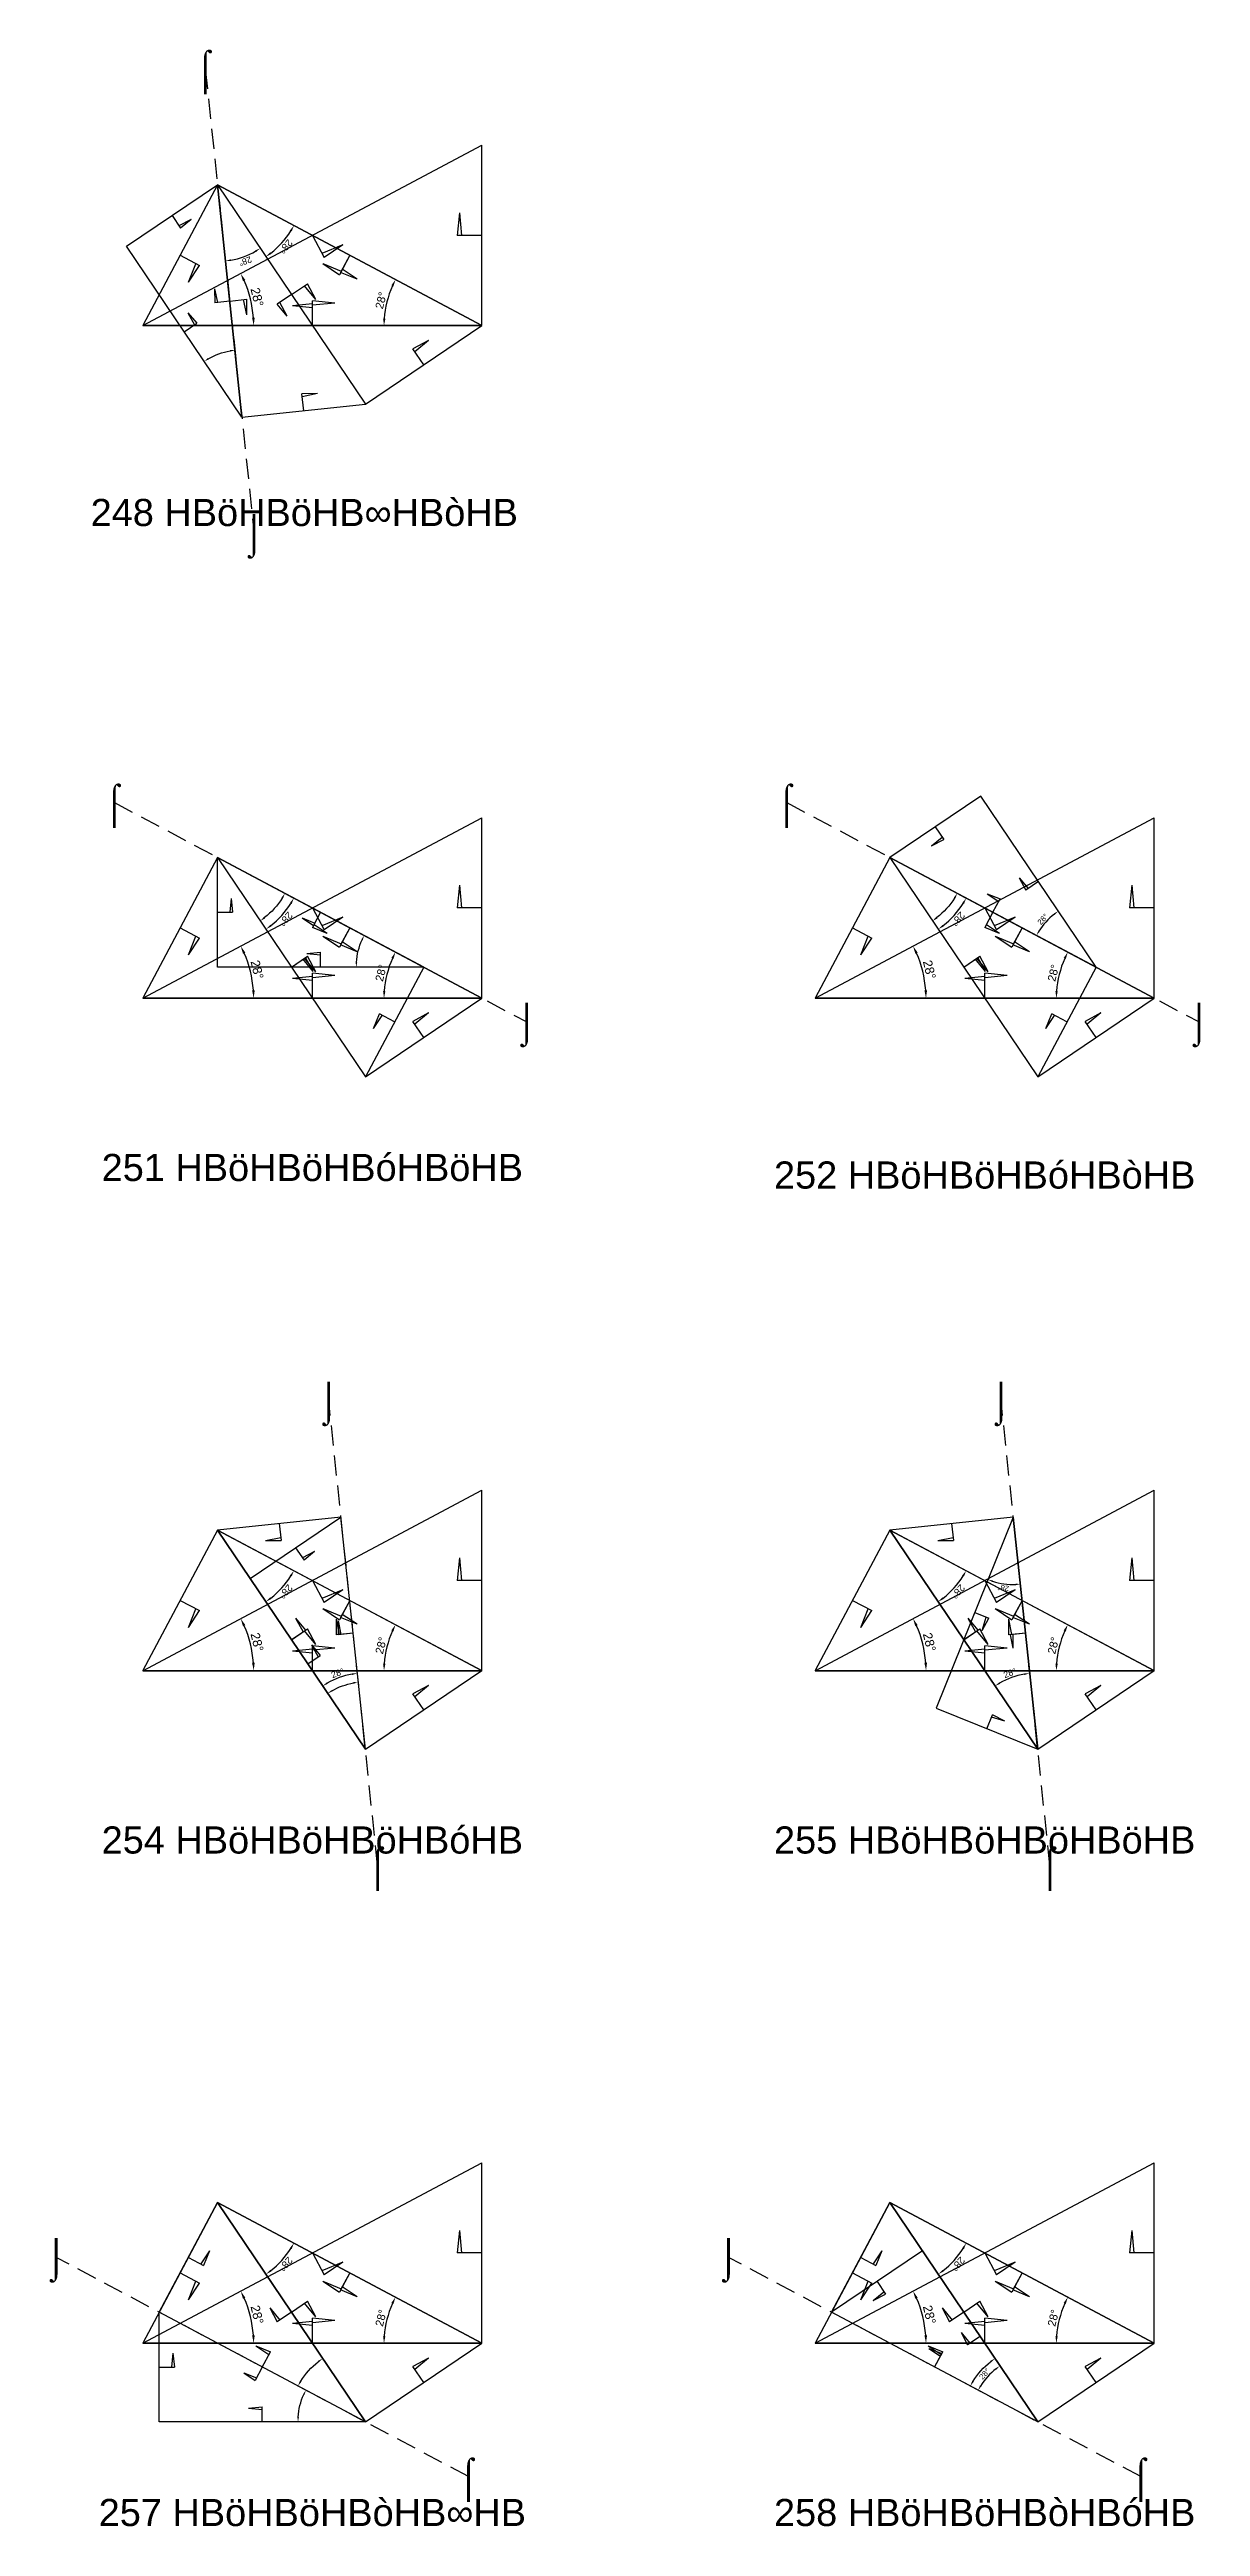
# Model space of a CAD drawing. Header units: millimetres. Extents: x -201764 to 671342, y -3335564 to 24518.
# Drawn here: x 334895 to 385789, y -2548337 to -2438840 of the extents above; entities that cross this region are included whole.
import ezdxf
from ezdxf.enums import TextEntityAlignment as Align

# ---------------------------------------------------------------- set-up
doc = ezdxf.new("R2010")
doc.units = ezdxf.units.MM
doc.header["$PDMODE"] = 35
doc.linetypes.add('DASHED', pattern=[19.05, 12.7, -6.35])
for name, color, linetype in [('BASE', 170, 'Continuous'), ('HYPOTENUSE', 20, 'Continuous'), ('PERPENDICULAR', 90, 'Continuous')]:
    doc.layers.add(name, color=color, linetype=linetype)
doc.styles.add('Arial', font='arial_0.ttf')
doc.dimstyles.new('ISO-25', dxfattribs={"dimtxt": 250, "dimasz": 100, "dimexe": 1.25, "dimexo": 0.625, "dimgap": 100, "dimtad": 1, "dimdec": 0, "dimtxsty": 'Arial', "dimcen": 2.5, "dimadec": 0, "dimazin": 0, "dimtfac": 1, "dimtdec": 0, "dimtmove": 0, "dimatfit": 3, "dimfxl": 1, "dimarcsym": 0})

msp = doc.modelspace()

# ---------------------------------------------------------------- texts
at = {"linetype": 'DASHED', "ltscale": 100, "style": 'Arial'}
for s, p in [('⌠', (341784, -2439693)), ('248 HBöHBöHB∞HBòHB', (346161, -2459305)), ('⌡', (343942, -2460230)), ('⌠', (337765, -2472133)), ('⌠', (367495, -2472133)), ('⌡', (355998, -2481828)), ('⌡', (385728, -2481828)), ('251 HBöHBöHBóHBöHB', (346517, -2488260)), ('252 HBöHBöHBóHBòHB', (376247, -2488594)), ('⌡', (347244, -2498579)), ('⌡', (376974, -2498579)), ('254 HBöHBöHBöHBóHB', (346517, -2517990)), ('⌠', (349402, -2519116)), ('255 HBöHBöHBöHBöHB', (376247, -2517990)), ('⌠', (379132, -2519116)), ('⌡', (335188, -2536441)), ('⌡', (364918, -2536441)), ('⌠', (353421, -2546135)), ('⌠', (383151, -2546135)), ('257 HBöHBöHBòHB∞HB', (346517, -2547720)), ('258 HBöHBöHBòHBóHB', (376247, -2547720))]:
    msp.add_text(s, height=1200, dxfattribs=at).set_placement(p, align=Align.MIDDLE_CENTER)

# ---------------------------------------------------------------- blocks, each defined once
blk = doc.blocks.new('*D49')
at = {"color": 0, "lineweight": -2, "ltscale": 100, "transparency": 16777216}
blk.add_arc((0, 0), 4906, 4.08845, 23.91155, dxfattribs=at)
at = {"color": 0, "ltscale": 100, "transparency": 16777216}
for points in [[(4432, 1963), (4537, 2014), (4332, 2303)], [(4952, 352), (4835, 348), (4906, 0)]]:
    blk.add_solid(points, dxfattribs=at)
at = {"layer": 'Defpoints', "color": 0, "ltscale": 100, "transparency": 16777216}
for p in [(15000, 7976), (0, 0), (0, 0), (4841, 796), (15000, 0)]:
    blk.add_point(p, dxfattribs=at)
at = {"color": 0, "ltscale": 100, "transparency": 16777216, "insert": (5055, 1260), "char_height": 400, "attachment_point": 5, "rotation": 284, "style": 'Arial'}
blk.add_mtext('28°', dxfattribs=at)
blk = doc.blocks.new('SanjoyNathGeometrifyingTrigonometryFundamentalLockedSet')
at = {"color": 114, "linetype": 'DASHED', "ltscale": 100, "true_color": 0x139b48}
for p, q in [((14000, 4987.8), (13900, 3987.8)), ((14000, 4987.8), (14100, 3987.8)), ((15000, 3987.8), (13900, 3987.8))]:
    blk.add_line(p, q, dxfattribs=at)
at = {"color": 242, "linetype": 'DASHED', "ltscale": 100, "true_color": 0xcd2027}
for p, q in [((7500, 3987.8), (8016.4, 3016.6)), ((8852.4, 3574.3), (7922.5, 3193.2)), ((8852.4, 3574.3), (8016.4, 3016.6))]:
    blk.add_line(p, q, dxfattribs=at)
at = {"color": 159, "linetype": 'DASHED', "ltscale": 100, "true_color": 0x22346e}
for p, q in [((7500, 0), (7500, 1100)), ((8500, 1000), (7500, 1100)), ((8500, 1000), (7500, 900))]:
    blk.add_line(p, q, dxfattribs=at)
at = {"layer": 'BASE'}
blk.add_line((0, 0), (15000, 0), dxfattribs=at)
at = {"layer": 'HYPOTENUSE'}
blk.add_line((0, 0), (15000, 7975.6), dxfattribs=at)
at = {"layer": 'PERPENDICULAR'}
blk.add_line((15000, 0), (15000, 7975.6), dxfattribs=at)
at = {"color": 4, "ltscale": 100}
dim = blk.add_angular_dim_2l(base=(4841, 795.6), line1=((0, 0), (15000, 0)), line2=((0, 0), (15000, 7975.6)), dimstyle='ISO-25', override={"dimtxt": 400, "dimasz": 350, "dimgap": 100}, dxfattribs=at)
dim.commit()
dim.dimension.update_dxf_attribs({"geometry": '*D49', "text_midpoint": (5055.4, 1260.5)})

# ---------------------------------------------------------------- linework, layer by layer
at = {"linetype": 'DASHED', "ltscale": 70}
for p, q in [((341784, -2439693), (343942, -2460230)), ((337765, -2472133), (355998, -2481828)), ((367495, -2472133), (385728, -2481828)), ((349402, -2519116), (347244, -2498579)), ((379132, -2519116), (376974, -2498579)), ((353421, -2546135), (335188, -2536441)), ((383151, -2546135), (364918, -2536441))]:
    msp.add_line(p, q, dxfattribs=at)

# ---------------------------------------------------------------- block references
at = {"linetype": 'DASHED', "ltscale": 100}
for p, xscale, yscale, zscale, rotation in [((342324, -2444827), 0.7795964517353771, 0.7795964517353771, 0.7795964517353771, 303.9999999999999), ((343403, -2455096), -0.6077706275583902, 0.6077706275583901, 0.6077706275583901, 303.9999999999998), ((354017, -2451045), 0.882947592858929, 0.882947592858929, 0.882947592858929, 151.9999999999999), ((342324, -2444827), 0.6883428104611111, 0.6883428104611111, 0.6883428104611111, 275.9999999999999), ((342324, -2474557), 0.7795964517353771, 0.7795964517353771, 0.7795964517353771, 303.9999999999999), ((372053, -2474557), 0.7795964517353771, 0.7795964517353771, 0.7795964517353771, 303.9999999999999), ((381170, -2479404), 0.60777062755838, 0.60777062755838, 0.60777062755838, 124.0000000000011), ((354017, -2480775), 0.882947592858929, 0.882947592858929, 0.882947592858929, 151.9999999999999), ((342324, -2474557), -0.6883428104611111, 0.688342810461111, 0.688342810461111, 152.0000000000001), ((351440, -2479404), -0.60777062755838, 0.60777062755838, 0.60777062755838, 1.199040866595169e-12), ((383747, -2480775), 0.882947592858929, 0.882947592858929, 0.882947592858929, 151.9999999999999), ((372053, -2474557), -0.6883428104611111, 0.688342810461111, 0.688342810461111, 152.0000000000001), ((342324, -2504287), 0.7795964517353771, 0.7795964517353771, 0.7795964517353771, 303.9999999999999), ((372053, -2504287), 0.7795964517353771, 0.7795964517353771, 0.7795964517353771, 303.9999999999999), ((348863, -2513982), 0.6883428104611111, 0.6883428104611111, 0.6883428104611111, 96), ((348863, -2513982), -0.6077706275583902, 0.6077706275583901, 0.6077706275583901, 303.9999999999998), ((378593, -2513982), 0.6883428104611111, 0.6883428104611111, 0.6883428104611111, 96), ((377513, -2503713), 0.6077706275583901, 0.6077706275583901, 0.6077706275583901, 247.9999999999998), ((354017, -2510505), 0.882947592858929, 0.882947592858929, 0.882947592858929, 151.9999999999999), ((383747, -2510505), 0.882947592858929, 0.882947592858929, 0.882947592858929, 151.9999999999999), ((342324, -2534017), 0.7795964517353771, 0.7795964517353771, 0.7795964517353771, 303.9999999999999), ((372053, -2534017), 0.7795964517353771, 0.7795964517353771, 0.7795964517353771, 303.9999999999999), ((354017, -2540235), 0.882947592858929, 0.882947592858929, 0.882947592858929, 151.9999999999999), ((348863, -2543712), -0.6883428104611112, 0.688342810461111, 0.688342810461111, 332.0000000000001), ((383747, -2540235), 0.882947592858929, 0.882947592858929, 0.882947592858929, 151.9999999999999), ((378593, -2543712), -0.6883428104611112, 0.688342810461111, 0.688342810461111, 332.0000000000001), ((378593, -2543712), 0.607770627558393, 0.607770627558393, 0.607770627558393, 123.9999999999988), ((348863, -2543712), -0.607770627558393, 0.607770627558393, 0.607770627558393, 359.999999999999)]:
    msp.add_blockref('SanjoyNathGeometrifyingTrigonometryFundamentalLockedSet', p, dxfattribs=dict(at, xscale=xscale, yscale=yscale, zscale=zscale, rotation=rotation))
at = {"linetype": 'DASHED'}
for p in [(339017, -2451045), (339017, -2480775), (368747, -2480775), (339017, -2510505), (368747, -2510505), (339017, -2540235), (368747, -2540235)]:
    msp.add_blockref('SanjoyNathGeometrifyingTrigonometryFundamentalLockedSet', p, dxfattribs=at)

msp.set_redraw_order([(e.dxf.handle, doc.entitydb.next_handle()) for e in msp.query("TEXT MTEXT ATTDEF DIMENSION ARC_DIMENSION")])  # texts and dimensions are drawn at this point

doc.saveas('drawing.dxf')
